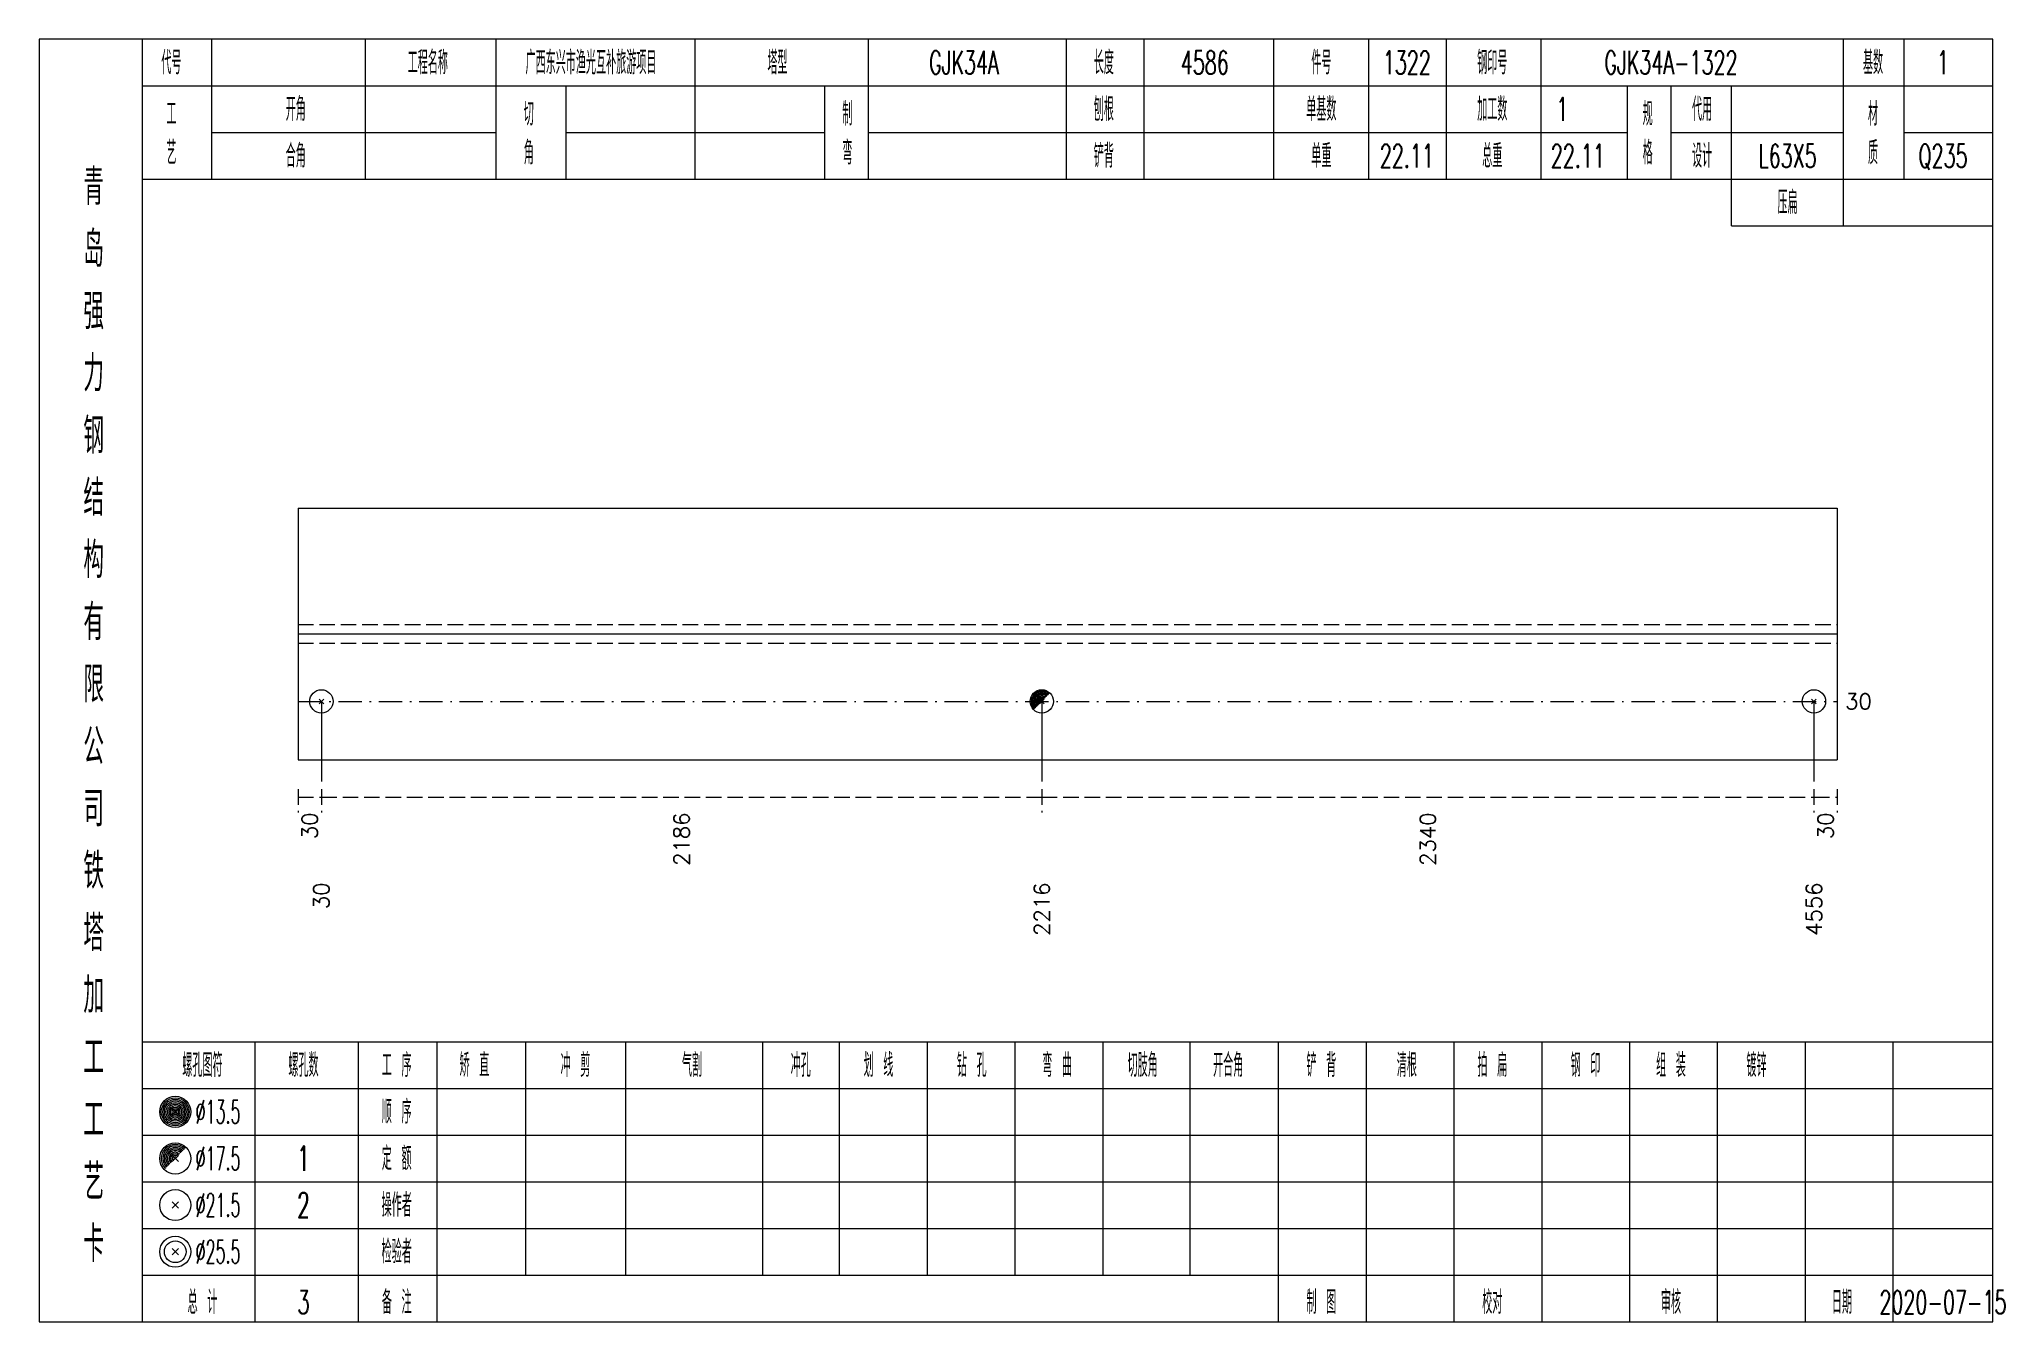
# Model space of a CAD drawing. Extents: x 0 to 2606, y -377 to 6479.
# Drawn here: x 1307 to 1559.9, y 525 to 690 of the extents above; entities that cross this region are included whole.
import ezdxf
from ezdxf.enums import TextEntityAlignment as Align

# ---------------------------------------------------------------- set-up
doc = ezdxf.new("R2010")
doc.units = 0
doc.header["$MEASUREMENT"] = 0
doc.linetypes.add('一点画线', pattern=[5.2, 3, -1, 0.2, -1])
doc.linetypes.add('虚线', pattern=[2.75, 2, -0.75])
doc.layers.get('0').update_dxf_attribs({"linetype": 'CONTINUOUS', "lineweight": 25})
doc.layers.add('1', color=7, linetype='CONTINUOUS', lineweight=25)
doc.layers.add('4', color=7, linetype='CONTINUOUS', lineweight=25)
doc.styles.get("Standard").update_dxf_attribs({"font": 'simplex.shx', "width": 0.7, "height": 3, "bigfont": 'gbhzfs.shx'})

msp = doc.modelspace()

# ---------------------------------------------------------------- texts
at = {"color": 7, "linetype": 'Continuous', "lineweight": 13}
msp.add_text('30', height=2, dxfattribs=at).set_placement((1539.4, 604.81), align=Align.MIDDLE_LEFT)
at = {"color": 8, "linetype": 'Continuous', "lineweight": 9}
for s, p in [('30', (1341.8, 590.5)), ('2186', (1389.66, 590.5)), ('2340', (1485.71, 590.5)), ('30', (1536.9, 590.5))]:
    msp.add_text(s, height=2, rotation=90, dxfattribs=at).set_placement(p, align=Align.MIDDLE_RIGHT)
at = {"layer": '1', "color": 7, "linetype": 'Continuous', "lineweight": 13}
for s, p in [('30', (1343.3, 581.5)), ('2216', (1436.02, 581.5)), ('4556', (1535.4, 581.5))]:
    msp.add_text(s, height=2, rotation=90, dxfattribs=at).set_placement(p, align=Align.MIDDLE_RIGHT)
at = {"layer": '4', "color": 1, "linetype": 'Continuous', "lineweight": 13}
for s, height, width, p in [('代号', 3, 0.6, (1324, 687)), ('工程名称', 3, 0.6, (1357, 687)), ('广西东兴市渔光互补旅游项目', 3, 0.6, (1378, 687)), ('塔型', 3, 0.6, (1402, 687)), ('GJK34A', 3, 0.6, (1426, 687)), ('长度', 3, 0.6, (1444, 687)), ('4586', 3, 0.6, (1457, 687)), ('件号', 3, 0.6, (1472, 687)), ('1322', 3, 0.6, (1483, 687)), ('钢印号', 3, 0.6, (1494, 687)), ('GJK34A-1322', 3, 0.6, (1517, 687)), ('基数', 3, 0.6, (1543, 687)), ('1', 3, 0.6, (1552, 687)), ('工', 3, 0.6, (1324, 680.4)), ('开角', 3, 0.6, (1340, 681)), ('切', 3, 0.6, (1370, 680.4)), ('制', 3, 0.6, (1411, 680.4)), ('刨根', 3, 0.6, (1444, 681)), ('单基数', 3, 0.6, (1472, 681)), ('加工数', 3, 0.6, (1494, 681)), ('1', 3, 0.6, (1503, 681)), ('规', 3, 0.6, (1514, 680.4)), ('代用', 3, 0.6, (1521, 681)), ('材', 3, 0.6, (1543, 680.4)), ('艺', 3, 0.6, (1324, 675.4)), ('合角', 3, 0.6, (1340, 675)), ('角', 3, 0.6, (1370, 675.4)), ('弯', 3, 0.6, (1411, 675.4)), ('铲背', 3, 0.6, (1444, 675)), ('单重', 3, 0.6, (1472, 675)), ('22.11', 3, 0.6, (1483, 675)), ('总重', 3, 0.6, (1494, 675)), ('22.11', 3, 0.6, (1505, 675)), ('格', 3, 0.6, (1514, 675.4)), ('设计', 3, 0.6, (1521, 675)), ('L63X5', 3, 0.6, (1532, 675)), ('质', 3, 0.6, (1543, 675.4)), ('Q235', 3, 0.6, (1552, 675)), ('青', 4.6, 0.8, (1314, 671)), ('压扁', 3, 0.6, (1532, 669)), ('岛', 4.6, 0.8, (1314, 663)), ('强', 4.6, 0.8, (1314, 655)), ('力', 4.6, 0.8, (1314, 647)), ('钢', 4.6, 0.8, (1314, 639)), ('结', 4.6, 0.8, (1314, 631)), ('构', 4.6, 0.8, (1314, 623)), ('有', 4.6, 0.8, (1314, 615)), ('限', 4.6, 0.8, (1314, 607)), ('公', 4.6, 0.8, (1314, 599)), ('司', 4.6, 0.8, (1314, 591)), ('铁', 4.6, 0.8, (1314, 583)), ('塔', 4.6, 0.8, (1314, 575)), ('加', 4.6, 0.8, (1314, 567)), ('工', 4.6, 0.8, (1314, 559)), ('螺孔图符', 3, 0.6, (1328, 558)), ('螺孔数', 3, 0.6, (1341, 558)), ('工 序', 3, 0.6, (1353, 558)), ('矫 直', 3, 0.6, (1363, 558)), ('冲 剪', 3, 0.6, (1376, 558)), ('气割', 3, 0.6, (1391, 558)), ('冲孔', 3, 0.6, (1405, 558)), ('划 线', 3, 0.6, (1415, 558)), ('钻 孔', 3, 0.6, (1427, 558)), ('弯 曲', 3, 0.6, (1438, 558)), ('切肢角', 3, 0.6, (1449, 558)), ('开合角', 3, 0.6, (1460, 558)), ('铲 背', 3, 0.6, (1472, 558)), ('清根', 3, 0.6, (1483, 558)), ('拍 扁', 3, 0.6, (1494, 558)), ('钢 印', 3, 0.6, (1506, 558)), ('组 装', 3, 0.6, (1517, 558)), ('镀锌', 3, 0.6, (1528, 558)), ('工', 4.6, 0.8, (1314, 551)), ('%%C13.5', 3, 0.5, (1330, 552)), ('顺 序', 3, 0.6, (1353, 552)), ('%%C17.5', 3, 0.5, (1330, 546)), ('1', 3.2, 0.6, (1341, 546)), ('定 额', 3, 0.6, (1353, 546)), ('艺', 4.6, 0.8, (1314, 543)), ('%%C21.5', 3, 0.5, (1330, 540)), ('2', 3.2, 0.6, (1341, 540)), ('操作者', 3, 0.6, (1353, 540)), ('卡', 4.6, 0.8, (1314, 535)), ('%%C25.5', 3, 0.5, (1330, 534)), ('检验者', 3, 0.6, (1353, 534)), ('总 计', 3, 0.6, (1328, 527.5)), ('3', 3, 0.6, (1341, 527.5)), ('备 注', 3, 0.6, (1353, 527.5)), ('制 图', 3, 0.6, (1472, 527.5)), ('校对', 3, 0.6, (1494, 527.5)), ('审核', 3, 0.6, (1517, 527.5)), ('日期', 3, 0.6, (1539, 527.5)), ('2020-07-15', 3, 0.6, (1552, 527.5))]:
    msp.add_text(s, height=height, dxfattribs=dict(at, width=width)).set_placement(p, align=Align.MIDDLE_CENTER)

# ---------------------------------------------------------------- linework, layer by layer
at = {"color": 7, "linetype": 'Continuous', "lineweight": 18}
for p, q in [((1340.3, 629.69), (1340.3, 597.31)), ((1340.3, 629.69), (1538.4, 629.69)), ((1538.4, 629.69), (1538.4, 597.31)), ((1340.3, 613.5), (1538.4, 613.5))]:
    msp.add_line(p, q, dxfattribs=at)
at = {"color": 1, "linetype": '虚线', "lineweight": 18}
for p, q in [((1340.3, 614.69), (1538.4, 614.69)), ((1340.3, 612.31), (1538.4, 612.31))]:
    msp.add_line(p, q, dxfattribs=at)
at = {"color": 3, "linetype": '一点画线', "lineweight": 13}
msp.add_line((1340.3, 604.81), (1538.4, 604.81), dxfattribs=at)
at = {"color": 7, "linetype": 'Continuous', "lineweight": 13}
for p, q in [((1343.3, 604.81), (1343.3, 594.5)), ((1436.02, 604.81), (1436.02, 594.5)), ((1535.4, 604.81), (1535.4, 594.5))]:
    msp.add_line(p, q, dxfattribs=at)
at = {"color": 8, "linetype": '虚线', "lineweight": 9}
for p, q in [((1340.3, 593.5), (1340.3, 590.5)), ((1340.3, 592.5), (1343.3, 592.5)), ((1343.3, 593.5), (1343.3, 590.5)), ((1343.3, 593.5), (1343.3, 590.5)), ((1343.3, 592.5), (1436.02, 592.5)), ((1436.02, 593.5), (1436.02, 590.5)), ((1436.02, 593.5), (1436.02, 590.5)), ((1436.02, 592.5), (1535.4, 592.5)), ((1535.4, 593.5), (1535.4, 590.5)), ((1535.4, 593.5), (1535.4, 590.5)), ((1535.4, 592.5), (1538.4, 592.5)), ((1538.4, 593.5), (1538.4, 590.5))]:
    msp.add_line(p, q, dxfattribs=at)
at = {"layer": '1', "color": 7, "linetype": 'Continuous', "lineweight": 13}
for p, q in [((1343, 604.51), (1343.6, 605.11)), ((1343.6, 604.51), (1343, 605.11)), ((1535.1, 604.51), (1535.7, 605.11)), ((1535.7, 604.51), (1535.1, 605.11))]:
    msp.add_line(p, q, dxfattribs=at)
at = {"layer": '1', "color": 7, "linetype": 'Continuous', "lineweight": 0}
for p, q in [((1435.72, 604.51), (1436.32, 605.11)), ((1435.72, 605.11), (1436.32, 604.51))]:
    msp.add_line(p, q, dxfattribs=at)
at = {"layer": '1', "color": 7, "linetype": 'Continuous', "lineweight": 18}
msp.add_line((1340.3, 597.31), (1538.4, 597.31), dxfattribs=at)
at = {"layer": '1', "color": 7, "linetype": 'Continuous', "lineweight": 13}
for centre in [(1343.3, 604.81), (1436.02, 604.81), (1535.4, 604.81)]:
    msp.add_circle(centre, 1.5, dxfattribs=at)
for radius in [1.35, 1.2, 1.05, 0.9, 0.75, 0.6, 0.45, 0.3, 0.15]:
    msp.add_arc((1436.02, 604.81), radius, 45, 225, dxfattribs=at)
at = {"layer": '4', "color": 1, "linetype": 'Continuous', "lineweight": 18}
for p, q in [((1320.3, 525), (1320.3, 690)), ((1329.2, 672), (1329.2, 690)), ((1349, 672), (1349, 690)), ((1365.8, 672), (1365.8, 690)), ((1391.4, 672), (1391.4, 690)), ((1413.7, 672), (1413.7, 690)), ((1439.2, 672), (1439.2, 690)), ((1449.2, 672), (1449.2, 690)), ((1465.9, 672), (1465.9, 690)), ((1478.1, 672), (1478.1, 690)), ((1488.1, 672), (1488.1, 690)), ((1500.3, 672), (1500.3, 690)), ((1539.2, 666), (1539.2, 690)), ((1547, 672), (1547, 690)), ((1320.3, 684), (1558.4, 684)), ((1374.8, 672), (1374.8, 684)), ((1408.1, 672), (1408.1, 684)), ((1511.4, 672), (1511.4, 684)), ((1517, 672), (1517, 684)), ((1524.8, 666), (1524.8, 684)), ((1329.2, 678), (1365.8, 678)), ((1374.8, 678), (1408.1, 678)), ((1413.7, 678), (1511.4, 678)), ((1517, 678), (1539.2, 678)), ((1547, 678), (1558.4, 678)), ((1320.3, 672), (1558.4, 672)), ((1524.8, 666), (1558.4, 666)), ((1320.3, 561), (1558.4, 561)), ((1334.8, 525), (1334.8, 561)), ((1348.1, 525), (1348.1, 561)), ((1358.2, 525), (1358.2, 561)), ((1369.6, 531), (1369.6, 561)), ((1382.5, 531), (1382.5, 561)), ((1400.1, 531), (1400.1, 561)), ((1410, 531), (1410, 561)), ((1421.3, 531), (1421.3, 561)), ((1432.6, 531), (1432.6, 561)), ((1443.9, 531), (1443.9, 561)), ((1455.1, 531), (1455.1, 561)), ((1466.5, 531), (1466.5, 561)), ((1477.8, 531), (1477.8, 561)), ((1489.1, 531), (1489.1, 561)), ((1500.4, 531), (1500.4, 561)), ((1511.7, 531), (1511.7, 561)), ((1523, 531), (1523, 561)), ((1534.3, 531), (1534.3, 561)), ((1545.6, 531), (1545.6, 561)), ((1320.3, 555), (1558.4, 555)), ((1320.3, 549), (1558.4, 549)), ((1320.3, 543), (1558.4, 543)), ((1320.3, 537), (1558.4, 537)), ((1320.3, 531), (1558.4, 531)), ((1466.5, 525), (1466.5, 531)), ((1477.8, 525), (1477.8, 531)), ((1489.1, 525), (1489.1, 531)), ((1500.4, 525), (1500.4, 531)), ((1511.7, 525), (1511.7, 531)), ((1523, 525), (1523, 531)), ((1534.3, 525), (1534.3, 531)), ((1545.6, 525), (1545.6, 531))]:
    msp.add_line(p, q, dxfattribs=at)
at = {"layer": '4', "color": 7, "linetype": 'Continuous', "lineweight": 13}
for p, q in [((1324.3, 551.8), (1324.7, 552.2)), ((1324.7, 551.8), (1324.3, 552.2)), ((1324.1, 539.6), (1324.9, 540.4)), ((1324.9, 539.6), (1324.1, 540.4)), ((1324.1, 533.6), (1324.9, 534.4)), ((1324.9, 533.6), (1324.1, 534.4))]:
    msp.add_line(p, q, dxfattribs=at)
at = {"layer": '4', "color": 7, "linetype": 'Continuous', "lineweight": 0}
for p, q in [((1324.1, 545.6), (1324.9, 546.4)), ((1324.1, 546.4), (1324.9, 545.6))]:
    msp.add_line(p, q, dxfattribs=at)
at = {"layer": '4', "color": 1, "linetype": 'Continuous', "lineweight": 18}
msp.add_lwpolyline([(1307, 690), (1307, 525), (1558.4, 525), (1558.4, 690)], close=True, dxfattribs=at)
at = {"layer": '4', "color": 7, "linetype": 'Continuous', "lineweight": 13}
for centre, radius in [((1324.5, 552), 2), ((1324.5, 552), 1.8), ((1324.5, 552), 1.6), ((1324.5, 552), 1.4), ((1324.5, 552), 1.2), ((1324.5, 552), 1), ((1324.5, 552), 0.8), ((1324.5, 552), 0.6), ((1324.5, 552), 0.4), ((1324.5, 552), 0.2), ((1324.5, 546), 2), ((1324.5, 540), 2), ((1324.5, 534), 2), ((1324.5, 534), 1.4)]:
    msp.add_circle(centre, radius, dxfattribs=at)
for radius in [1.8, 1.6, 1.4, 1.2, 1, 0.8, 0.6, 0.4, 0.2]:
    msp.add_arc((1324.5, 546), radius, 45, 225, dxfattribs=at)

msp.set_redraw_order([(e.dxf.handle, doc.entitydb.next_handle()) for e in msp.query("TEXT MTEXT ATTDEF DIMENSION ARC_DIMENSION")])  # texts and dimensions are drawn at this point

doc.saveas('drawing.dxf')
